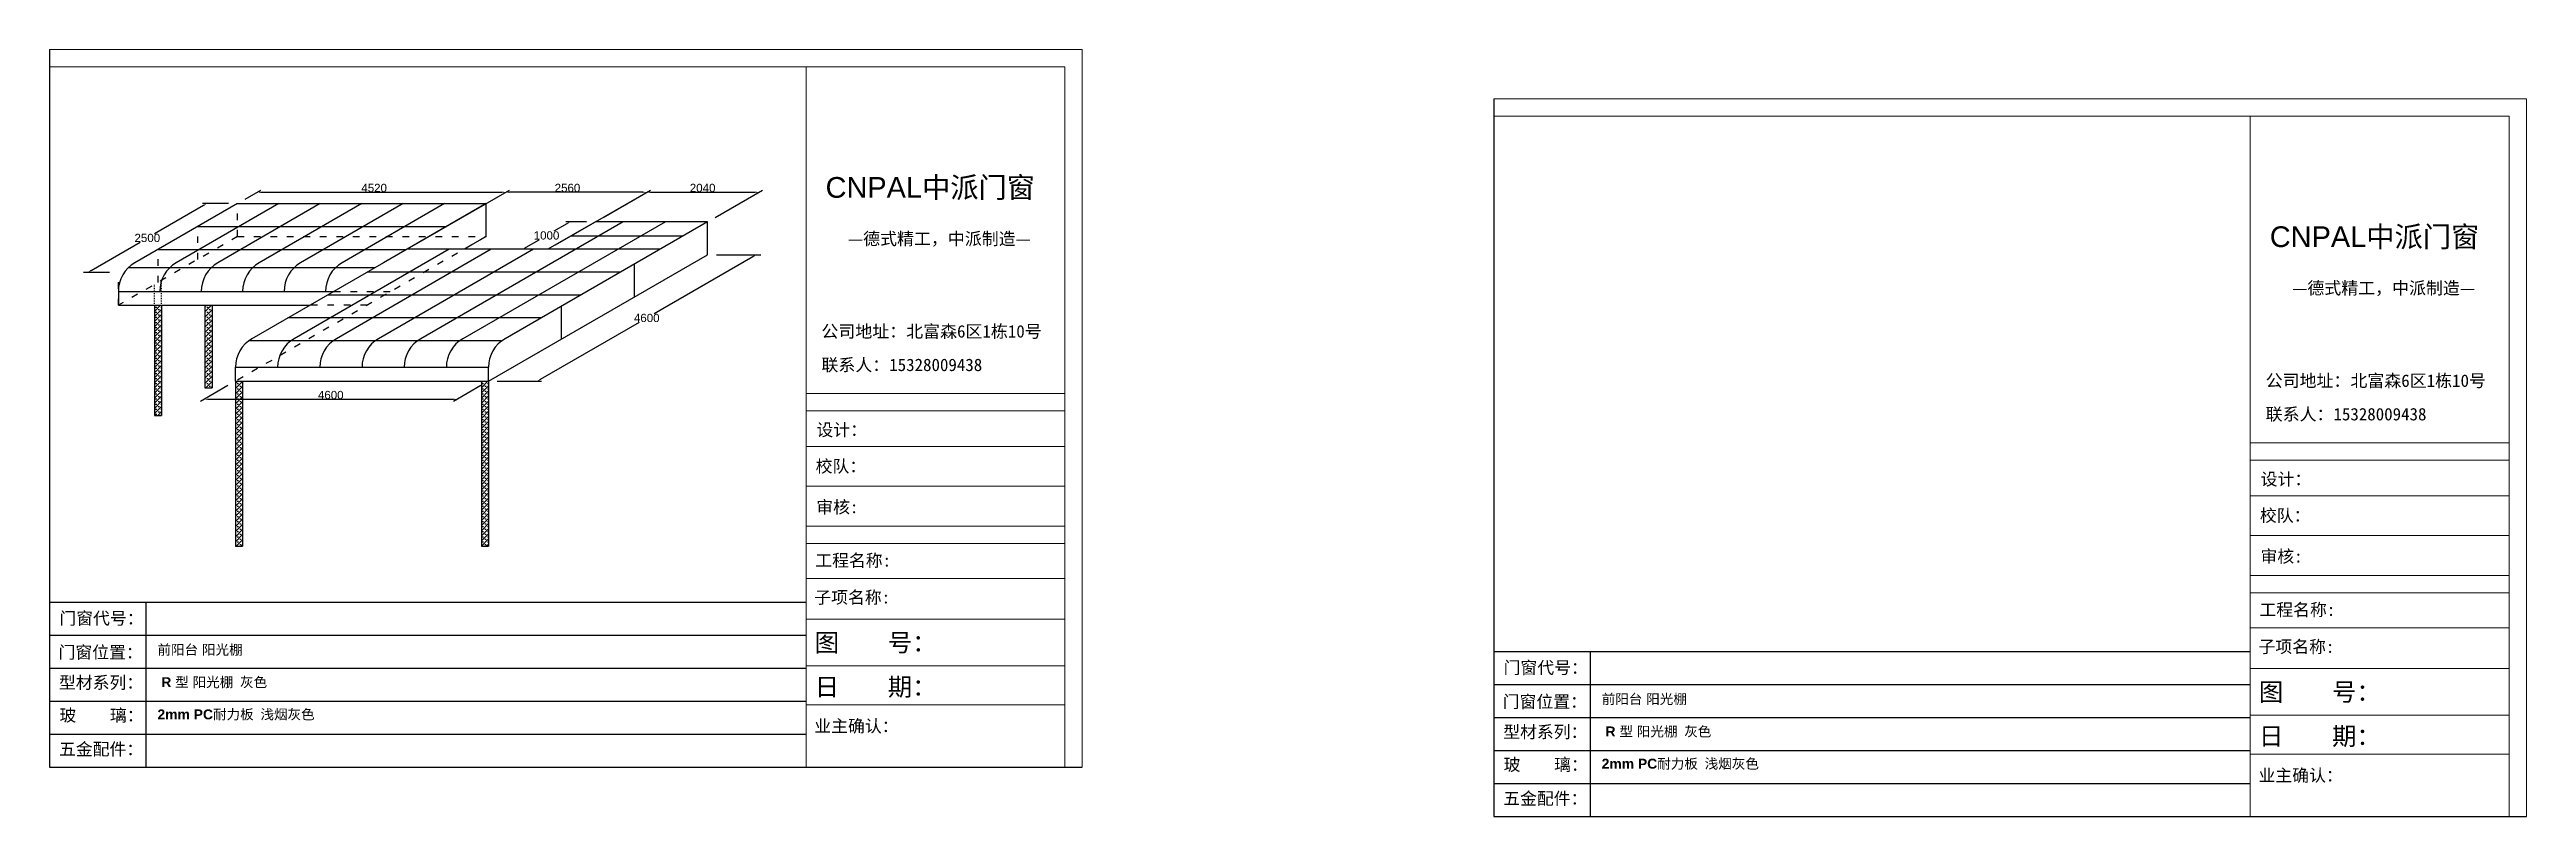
# Model space of a CAD drawing. Header units: inches. Extents: x -138455 to 599497, y -747149 to 13167.
# Drawn here: x 20108 to 65141, y -36197 to -22255 of the extents above; entities that cross this region are included whole.
import ezdxf

# ---------------------------------------------------------------- set-up
doc = ezdxf.new("R2010")
doc.units = ezdxf.units.IN
doc.header["$MEASUREMENT"] = 0
doc.header["$PDMODE"] = 35
doc.header["$PDSIZE"] = -3
doc.linetypes.add('ACAD_ISO03W100', pattern=[30, 12, -18])
doc.layers.add('0 @ 1', color=7, linetype='Continuous')
doc.styles.add('Annotative', font='arialbd.ttf')
doc.styles.add('MtXpl_', font='')
doc.styles.get("Standard").update_dxf_attribs({"font": 'arial.ttf'})
doc.styles.get('MtXpl_').set_extended_font_data('SimSun')
doc.dimstyles.get("Standard").update_dxf_attribs({"dimtxt": 80, "dimasz": 70, "dimexe": 40, "dimexo": 80, "dimgap": 0, "dimtad": 1, "dimtih": 1, "dimtoh": 1, "dimdec": 0, "dimzin": 0, "dimdsep": 46, "dimtxsty": 'Standard', "dimcen": 0.09, "dimadec": 0, "dimazin": 0, "dimtfac": 1, "dimtdec": 0, "dimtofl": 0, "dimtmove": 0, "dimatfit": 3, "dimfxl": 0, "dimtolj": 1, "dimtzin": 0, "dimarcsym": 0})
pattern_1 = [(45, (14113.97, -300.4), (-46.40388, 46.40388), []), (45, (14160.375, -300.4), (-46.40388, 46.40388), [0, -65.625])]

msp = doc.modelspace()

# ---------------------------------------------------------------- texts
msp.add_text('CNPAL', height=376.51).set_placement((34217.1, -24949.7))
at = {"style": 'MtXpl_'}
for s, height, p in [('中派门窗', 376.51, (35970.9, -24949.7)), ('—德式精工，中派制造—', 225.906, (34625.1, -25807)), ('公司地址：北富森6区1栋10号', 225.906, (34142.1, -27491)), ('联系人：15328009438', 225.906, (34142.1, -28100.3)), ('设计：', 224.51, (34051.5, -29280.7)), ('校队：', 224.51, (34036.9, -29941.5)), ('审核:', 224.51, (34047.4, -30684.1)), ('工程名称:', 224.51, (34029.1, -31654.8)), ('子项名称:', 224.51, (34012.1, -32326.1)), ('门窗代号：', 224.51, (20286.7, -32707.3)), ('图    号：', 325.3, (34018.8, -33199.9)), ('门窗位置：', 224.51, (20271, -33325.4)), ('型材系列：', 224.51, (20279.2, -33874.9)), ('日    期：', 325.3, (34018.8, -34003.4)), ('玻    璃：', 224.51, (20288, -34470.5)), ('业主确认：', 224.51, (34011.8, -34665.9)), ('五金配件：', 224.51, (20279.8, -35085.9))]:
    msp.add_text(s, height=height, dxfattribs=at).set_placement(p)
at = {"layer": '0 @ 1', "char_height": 180.693, "attachment_point": 1, "style": 'Annotative'}
for s, insert in [('{\\fSimSun|b1|i0|c134|p2;前阳台} {\\fSimSun|b1|i0|c134|p2;阳光棚}', (22070.1, -33076.2)), (' R {\\fSimSun|b1|i0|c134|p2;型} {\\fSimSun|b1|i0|c134|p2;阳光棚 灰色}', (22070.1, -33665.6)), ('2mm PC{\\fSimSun|b1|i0|c134|p2;耐力板 浅烟灰色}', (22070.1, -34251.3))]:
    msp.add_mtext_dynamic_manual_height_columns(s, width=4396.385, gutter_width=903.5, heights=[0], dxfattribs=dict(at, insert=insert))

# ---------------------------------------------------------------- blocks, each defined once
blk = doc.blocks.new('*D3')
at = {"color": 0, "lineweight": -2, "transparency": 16777216}
for p, q in [((81741, -5137), (82030, -4970)), ((82030, -5010), (86410, -5010)), ((86261, -5137), (86550, -4970))]:
    blk.add_line(p, q, dxfattribs=at)
at = {"color": 0, "transparency": 16777216}
for points in [[(82030, -4998), (82030, -5022), (81960, -5010)], [(86410, -4998), (86410, -5022), (86480, -5010)]]:
    blk.add_solid(points, dxfattribs=at)
at = {"layer": 'Defpoints', "color": 0, "transparency": 16777216}
for p in [(81602, -5217), (86122, -5217), (86480, -5010)]:
    blk.add_point(p, dxfattribs=at)
at = {"color": 0, "transparency": 16777216, "insert": (84088, -4933), "char_height": 150, "attachment_point": 5}
blk.add_mtext('\\A1;4520', dxfattribs=at)
blk = doc.blocks.new('*D4')
at = {"color": 0, "lineweight": -2, "transparency": 16777216}
for p, q in [((87594, -5582), (87354, -5720)), ((87951, -5547), (87575, -5547)), ((87085, -6047), (86709, -6047)), ((86849, -6012), (87089, -5873))]:
    blk.add_line(p, q, dxfattribs=at)
at = {"color": 0, "transparency": 16777216}
for points in [[(87588, -5571), (87600, -5592), (87655, -5547)], [(86843, -6001), (86855, -6022), (86789, -6047)]]:
    blk.add_solid(points, dxfattribs=at)
at = {"layer": 'Defpoints', "color": 0, "transparency": 16777216}
for p in [(87655, -5547), (88111, -5547), (87245, -6047)]:
    blk.add_point(p, dxfattribs=at)
at = {"color": 0, "transparency": 16777216, "insert": (87222, -5797), "char_height": 150, "attachment_point": 5}
blk.add_mtext('\\A1;1000', dxfattribs=at)
blk = doc.blocks.new('*D5')
at = {"color": 0, "lineweight": -2, "transparency": 16777216}
for p, q in [((80985, -5252), (80096, -5765)), ((81442, -5217), (80966, -5217)), ((78942, -6432), (79831, -5918)), ((79277, -6467), (78801, -6467))]:
    blk.add_line(p, q, dxfattribs=at)
at = {"color": 0, "transparency": 16777216}
for points in [[(80980, -5241), (80991, -5262), (81046, -5217)], [(78936, -6421), (78948, -6442), (78881, -6467)]]:
    blk.add_solid(points, dxfattribs=at)
at = {"layer": 'Defpoints', "color": 0, "transparency": 16777216}
for p in [(81046, -5217), (81602, -5217), (79437, -6467)]:
    blk.add_point(p, dxfattribs=at)
at = {"color": 0, "transparency": 16777216, "insert": (79964, -5842), "char_height": 150, "attachment_point": 5}
blk.add_mtext('\\A1;2500', dxfattribs=at)
blk = doc.blocks.new('*D6')
at = {"color": 0, "lineweight": -2, "transparency": 16777216}
for p, q in [((81428, -8527), (80930, -8814)), ((86028, -8527), (85530, -8814)), ((81069, -8774), (85529, -8774))]:
    blk.add_line(p, q, dxfattribs=at)
at = {"color": 0, "transparency": 16777216}
for points in [[(81069, -8763), (81069, -8786), (80999, -8774)], [(85529, -8763), (85529, -8786), (85599, -8774)]]:
    blk.add_solid(points, dxfattribs=at)
at = {"layer": 'Defpoints', "color": 0, "transparency": 16777216}
for p in [(81567, -8447), (86167, -8447), (85599, -8774)]:
    blk.add_point(p, dxfattribs=at)
at = {"color": 0, "transparency": 16777216, "insert": (83299, -8698), "char_height": 150, "attachment_point": 5}
blk.add_mtext('\\A1;4600', dxfattribs=at)
blk = doc.blocks.new('*D7')
at = {"color": 0, "lineweight": -2, "transparency": 16777216}
for p, q in [((90975, -6182), (89177, -7220)), ((90311, -6147), (91116, -6147)), ((87113, -8412), (88912, -7373)), ((86327, -8447), (87132, -8447))]:
    blk.add_line(p, q, dxfattribs=at)
at = {"color": 0, "transparency": 16777216}
for points in [[(90970, -6171), (90981, -6192), (91036, -6147)], [(87107, -8401), (87119, -8422), (87052, -8447)]]:
    blk.add_solid(points, dxfattribs=at)
at = {"layer": 'Defpoints', "color": 0, "transparency": 16777216}
for p in [(90151, -6147), (91036, -6147), (86167, -8447)]:
    blk.add_point(p, dxfattribs=at)
at = {"color": 0, "transparency": 16777216, "insert": (89044, -7297), "char_height": 150, "attachment_point": 5}
blk.add_mtext('\\A1;4600', dxfattribs=at)
blk = doc.blocks.new('*D8')
at = {"color": 0, "lineweight": -2, "transparency": 16777216}
for p, q in [((88249, -5467), (89110, -4970)), ((89110, -5010), (91010, -5010)), ((90289, -5467), (91150, -4970))]:
    blk.add_line(p, q, dxfattribs=at)
at = {"color": 0, "transparency": 16777216}
for points in [[(89110, -4998), (89110, -5022), (89040, -5010)], [(91010, -4998), (91010, -5022), (91080, -5010)]]:
    blk.add_solid(points, dxfattribs=at)
at = {"layer": 'Defpoints', "color": 0, "transparency": 16777216}
for p in [(91080, -5010), (88111, -5547), (90151, -5547)]:
    blk.add_point(p, dxfattribs=at)
at = {"color": 0, "transparency": 16777216, "insert": (90060, -4933), "char_height": 150, "attachment_point": 5}
blk.add_mtext('\\A1;2040', dxfattribs=at)
blk = doc.blocks.new('*D9')
at = {"color": 0, "lineweight": -2, "transparency": 16777216}
for p, q in [((84823, -5967), (86550, -4970)), ((88970, -5010), (86550, -5010)), ((87383, -5967), (89110, -4970))]:
    blk.add_line(p, q, dxfattribs=at)
at = {"color": 0, "transparency": 16777216}
for points in [[(86550, -4998), (86550, -5022), (86480, -5010)], [(88970, -4998), (88970, -5022), (89040, -5010)]]:
    blk.add_solid(points, dxfattribs=at)
at = {"layer": 'Defpoints', "color": 0, "transparency": 16777216}
for p in [(86480, -5010), (84685, -6047), (87245, -6047)]:
    blk.add_point(p, dxfattribs=at)
at = {"color": 0, "transparency": 16777216, "insert": (87603, -4933), "char_height": 150, "attachment_point": 5}
blk.add_mtext('\\A1;2560', dxfattribs=at)
blk = doc.blocks.new('33311')
at = {"lineweight": 5}
for p, q in [((104442, -3426), (123217, -3426)), ((123217, -3426), (123217, -16473)), ((104442, -3740), (122904, -3740)), ((118197, -3740), (118197, -16473)), ((122904, -3740), (122904, -16473)), ((118197, -9682), (122904, -9682)), ((118197, -9996), (122904, -9996)), ((118197, -10643), (122904, -10643)), ((118197, -11362), (122904, -11362)), ((118197, -12093), (122904, -12093)), ((118197, -12407), (122904, -12407)), ((118197, -13041), (122904, -13041)), ((118197, -13785), (122904, -13785)), ((118197, -14630), (122904, -14630)), ((118197, -15341), (122904, -15341))]:
    blk.add_line(p, q, dxfattribs=at)
for p, q in [((104442, -3426), (104442, -16473)), ((104442, -13473), (118197, -13473)), ((106193, -13473), (106193, -16473)), ((104442, -14073), (118197, -14073)), ((104442, -14673), (118197, -14673)), ((104442, -15273), (118197, -15273)), ((104442, -15873), (118197, -15873)), ((104442, -16473), (123217, -16473))]:
    blk.add_line(p, q)
blk.add_text('CNPAL', height=376.5).set_placement((118551, -6121))
at = {"style": 'MtXpl_'}
for s, height, p in [('中派门窗', 376.5, (120305, -6121)), ('—德式精工，中派制造—', 225.91, (118959, -6979)), ('公司地址：北富森6区1栋10号', 225.91, (118476, -8663)), ('联系人：15328009438', 225.91, (118476, -9272)), ('设计：', 224.5, (118386, -10452)), ('校队：', 224.5, (118371, -11113)), ('审核:', 224.5, (118381, -11856)), ('工程名称:', 224.5, (118363, -12826)), ('子项名称:', 224.5, (118346, -13498)), ('门窗代号：', 224.5, (104621, -13879)), ('门窗位置：', 224.5, (104605, -14497)), ('图    号：', 325.3, (118353, -14372)), ('型材系列：', 224.5, (104613, -15047)), ('日    期：', 325.3, (118353, -15175)), ('玻    璃：', 224.5, (104622, -15642)), ('业主确认：', 224.5, (118346, -15838)), ('五金配件：', 224.5, (104614, -16258))]:
    blk.add_text(s, height=height, dxfattribs=at).set_placement(p)
at = {"layer": '0 @ 1', "char_height": 180.69, "attachment_point": 1, "style": 'Annotative'}
for s, insert in [('{\\fSimSun|b1|i0|c134|p2;前阳台} {\\fSimSun|b1|i0|c134|p2;阳光棚}', (106404, -14248)), (' R {\\fSimSun|b1|i0|c134|p2;型} {\\fSimSun|b1|i0|c134|p2;阳光棚 灰色}', (106404, -14837)), ('2mm PC{\\fSimSun|b1|i0|c134|p2;耐力板 浅烟灰色}', (106404, -15423))]:
    blk.add_mtext_dynamic_manual_height_columns(s, width=4396.38, gutter_width=903, heights=[0], dxfattribs=dict(at, insert=insert))
blk = doc.blocks.new('2222')
h = blk.add_hatch()
h.set_pattern_fill('SACNCR', color=256, scale=700)
h.set_pattern_definition(pattern_1)
h.paths.add_polyline_path([(80094, -9066.6), (80224, -9066.6), (80224, -7066.6), (80094, -7066.6)])
h = blk.add_hatch()
h.set_pattern_fill('SACNCR', color=256, scale=700)
h.set_pattern_definition(pattern_1)
h.paths.add_polyline_path([(81012.2, -8566.6), (81142.2, -8566.6), (81142.2, -7066.6), (81012.2, -7066.6)])
h = blk.add_hatch()
h.set_pattern_fill('SACNCR', color=256, scale=700)
h.set_pattern_definition(pattern_1)
h.paths.add_polyline_path([(81697.1, -8446.6), (81567.1, -8446.6), (81567.1, -11446.6), (81697.1, -11446.6)])
h.paths.add_polyline_path([(86037.1, -11446.6), (86167.1, -11446.6), (86167.1, -8446.6), (86037.1, -8446.6)])
for p, q in [((81602.4, -5216.6), (79737.3, -6293.4)), ((82355.7, -5216.6), (80490.6, -6293.4)), ((83109, -5216.6), (81244, -6293.4)), ((81602.4, -5216.6), (86122.4, -5216.6)), ((83862.4, -5216.6), (81997.3, -6293.4)), ((84615.7, -5216.6), (82750.6, -6293.4)), ((85369, -5216.6), (83504, -6293.4)), ((86122.4, -5216.6), (84257.3, -6293.4)), ((86122.4, -5816.6), (86122.4, -5216.6)), ((80880.7, -5633.2), (85400.7, -5633.2)), ((88617.4, -5546.6), (84933.7, -7673.4)), ((89384.1, -5546.6), (85700.4, -7673.4)), ((86122.4, -5816.6), (85724, -6046.6)), ((90150.8, -5546.6), (86467.1, -7673.4)), ((88110.8, -5546.6), (87244.8, -6046.6)), ((89700.4, -5806.6), (87660.4, -5806.6)), ((90150.8, -5546.6), (88110.8, -5546.6)), ((90150.8, -6146.6), (90150.8, -5546.6)), ((80159, -6049.9), (84679, -6049.9)), ((84257.3, -6293.4), (81867.1, -7673.4)), ((85451.4, -6046.6), (82633.7, -7673.4)), ((86218.1, -6046.6), (83400.4, -7673.4)), ((86984.8, -6046.6), (84167.1, -7673.4)), ((89284.8, -6046.6), (84684.8, -6046.6)), ((86167.1, -8446.6), (90150.8, -6146.6)), ((79620, -6381.8), (84104, -6381.8)), ((88563.4, -6463.1), (83963.4, -6463.1)), ((88822.9, -6913.2), (88822.9, -6313.2)), ((79437.3, -6813), (83357.3, -6813)), ((79437.3, -6813), (79437.3, -7066.6)), ((79437.3, -7066.6), (82918.1, -7066.6)), ((80094, -7066.6), (80094, -9066.6)), ((80224, -7066.6), (80224, -9066.6)), ((81012.2, -7066.6), (81012.2, -8566.6)), ((81142.2, -7066.6), (81142.2, -8566.6)), ((87842, -6879.6), (83242, -6879.6)), ((87495, -7679.9), (87495, -7079.9)), ((87120.6, -7296.1), (82520.6, -7296.1)), ((86399.2, -7712.6), (81807.6, -7712.6)), ((81567.1, -8446.6), (81567.1, -8193)), ((81567.1, -8193), (86167.1, -8193)), ((81567.1, -8446.6), (86167.1, -8446.6)), ((81567.1, -8446.6), (81567.1, -11446.6)), ((81697.1, -8446.6), (81697.1, -11446.6)), ((86037.1, -8446.6), (86037.1, -11446.6)), ((86167.1, -8446.6), (86167.1, -8193)), ((86167.1, -8446.6), (86167.1, -11446.6)), ((81012.2, -8566.6), (81142.2, -8566.6)), ((80094, -9066.6), (80224, -9066.6)), ((81567.1, -11446.6), (81697.1, -11446.6)), ((86037.1, -11446.6), (86167.1, -11446.6))]:
    blk.add_line(p, q)
at = {"linetype": 'ACAD_ISO03W100', "ltscale": 10}
for p, q in [((81602.4, -5816.6), (81602.4, -5216.6)), ((81602.4, -5816.6), (79437.3, -7066.6)), ((80880.7, -6233.2), (80880.7, -5633.2)), ((86122.4, -5816.6), (81567.1, -8446.6)), ((81602.4, -5816.6), (86122.4, -5816.6)), ((80159, -6649.9), (80159, -6049.9)), ((79437.3, -7066.6), (79437.3, -6466.6)), ((83957.3, -7066.6), (82918.1, -7066.6)), ((83357.3, -6813), (84396.5, -6813))]:
    blk.add_line(p, q, dxfattribs=at)
at = {"linetype": 'ACAD_ISO03W100'}
for p, q in [((80094, -7066.6), (80094, -6687.4)), ((80224, -7066.6), (80224, -6612.4))]:
    blk.add_line(p, q, dxfattribs=at)
for centre in [(80037.3, -6813), (80790.6, -6813), (81544, -6813), (82297.3, -6813), (83050.6, -6813), (83804, -6813), (82167.1, -8193), (82933.7, -8193), (83700.4, -8193), (84467.1, -8193), (85233.7, -8193), (86000.4, -8193), (86767.1, -8193)]:
    blk.add_arc(centre, 600, 120, 180)
for p1, p2, angle, picture, middle in [((81602.4, -5216.6), (86122.4, -5216.6), 0, '*D3', (84087.8, -5009.8)), ((87244.8, -6046.6), (84684.8, -6046.6), 180, '*D9', (87602.9, -5009.8))]:
    dim = blk.add_linear_dim(base=(86480.4, -5009.8), p1=p1, p2=p2, angle=angle, dimstyle='Standard', override={"dimtxt": 150})
    dim.commit()
    dim.dimension.update_dxf_attribs({"geometry": picture, "text_midpoint": middle, "dimtype": 129})
for p1, p2, distance, picture, middle in [((88110.8, -5546.6), (90150.8, -5546.6), 536.7, '*D8', (90060.4, -4933.3)), ((79437.3, -6466.6), (81602.4, -5216.6), 278.1, '*D5', (79963.6, -5841.6)), ((87244.8, -6046.6), (88110.8, -5546.6), 228.1, '*D4', (87221.6, -5796.6)), ((86167.1, -8446.6), (90150.8, -6146.6), -442.6, '*D7', (89044.2, -7296.6)), ((81567.1, -8446.6), (86167.1, -8446.6), -327.9, '*D6', (83299.1, -8697.9))]:
    dim = blk.add_aligned_dim(p1=p1, p2=p2, distance=distance, dimstyle='Standard', override={"dimtxt": 150})
    dim.commit()
    dim.dimension.update_dxf_attribs({"geometry": picture, "text_midpoint": middle})

# ---------------------------------------------------------------- linework, layer by layer
at = {"lineweight": 5}
for p, q in [((20108.1, -22254.9), (38883.3, -22254.9)), ((38883.3, -22254.9), (38883.3, -35301.1)), ((20108.1, -22568.6), (38569.6, -22568.6)), ((33863.2, -22568.6), (33863.2, -35301.1)), ((38569.6, -22568.6), (38569.6, -35301.1)), ((33863.2, -28510.3), (38569.6, -28510.3)), ((33863.2, -28824), (38569.6, -28824)), ((33863.2, -29471.1), (38569.6, -29471.1)), ((33863.2, -30190.5), (38569.6, -30190.5)), ((33863.2, -30921.4), (38569.6, -30921.4)), ((33863.2, -31235.1), (38569.6, -31235.1)), ((33863.2, -31869.7), (38569.6, -31869.7)), ((33863.2, -32613.4), (38569.6, -32613.4)), ((33863.2, -33457.9), (38569.6, -33457.9)), ((33863.2, -34169.5), (38569.6, -34169.5))]:
    msp.add_line(p, q, dxfattribs=at)
for p, q in [((20108.1, -22254.9), (20108.1, -35301.1)), ((20108.1, -32301.1), (33863.2, -32301.1)), ((21858.7, -32301.1), (21858.7, -35301.1)), ((20108.1, -32901.1), (33863.2, -32901.1)), ((20108.1, -33501.1), (33863.2, -33501.1)), ((20108.1, -34101.1), (33863.2, -34101.1)), ((20108.1, -34701.1), (33863.2, -34701.1)), ((20108.1, -35301.1), (38883.3, -35301.1))]:
    msp.add_line(p, q)

# ---------------------------------------------------------------- block references
for name, p in [('33311', (-58076.5, -19724.8)), ('2222', (-58078.1, -19838.5))]:
    msp.add_blockref(name, p)

msp.set_redraw_order([(e.dxf.handle, doc.entitydb.next_handle()) for e in msp.query("TEXT MTEXT ATTDEF DIMENSION ARC_DIMENSION")])  # texts and dimensions are drawn at this point

doc.saveas('drawing.dxf')
